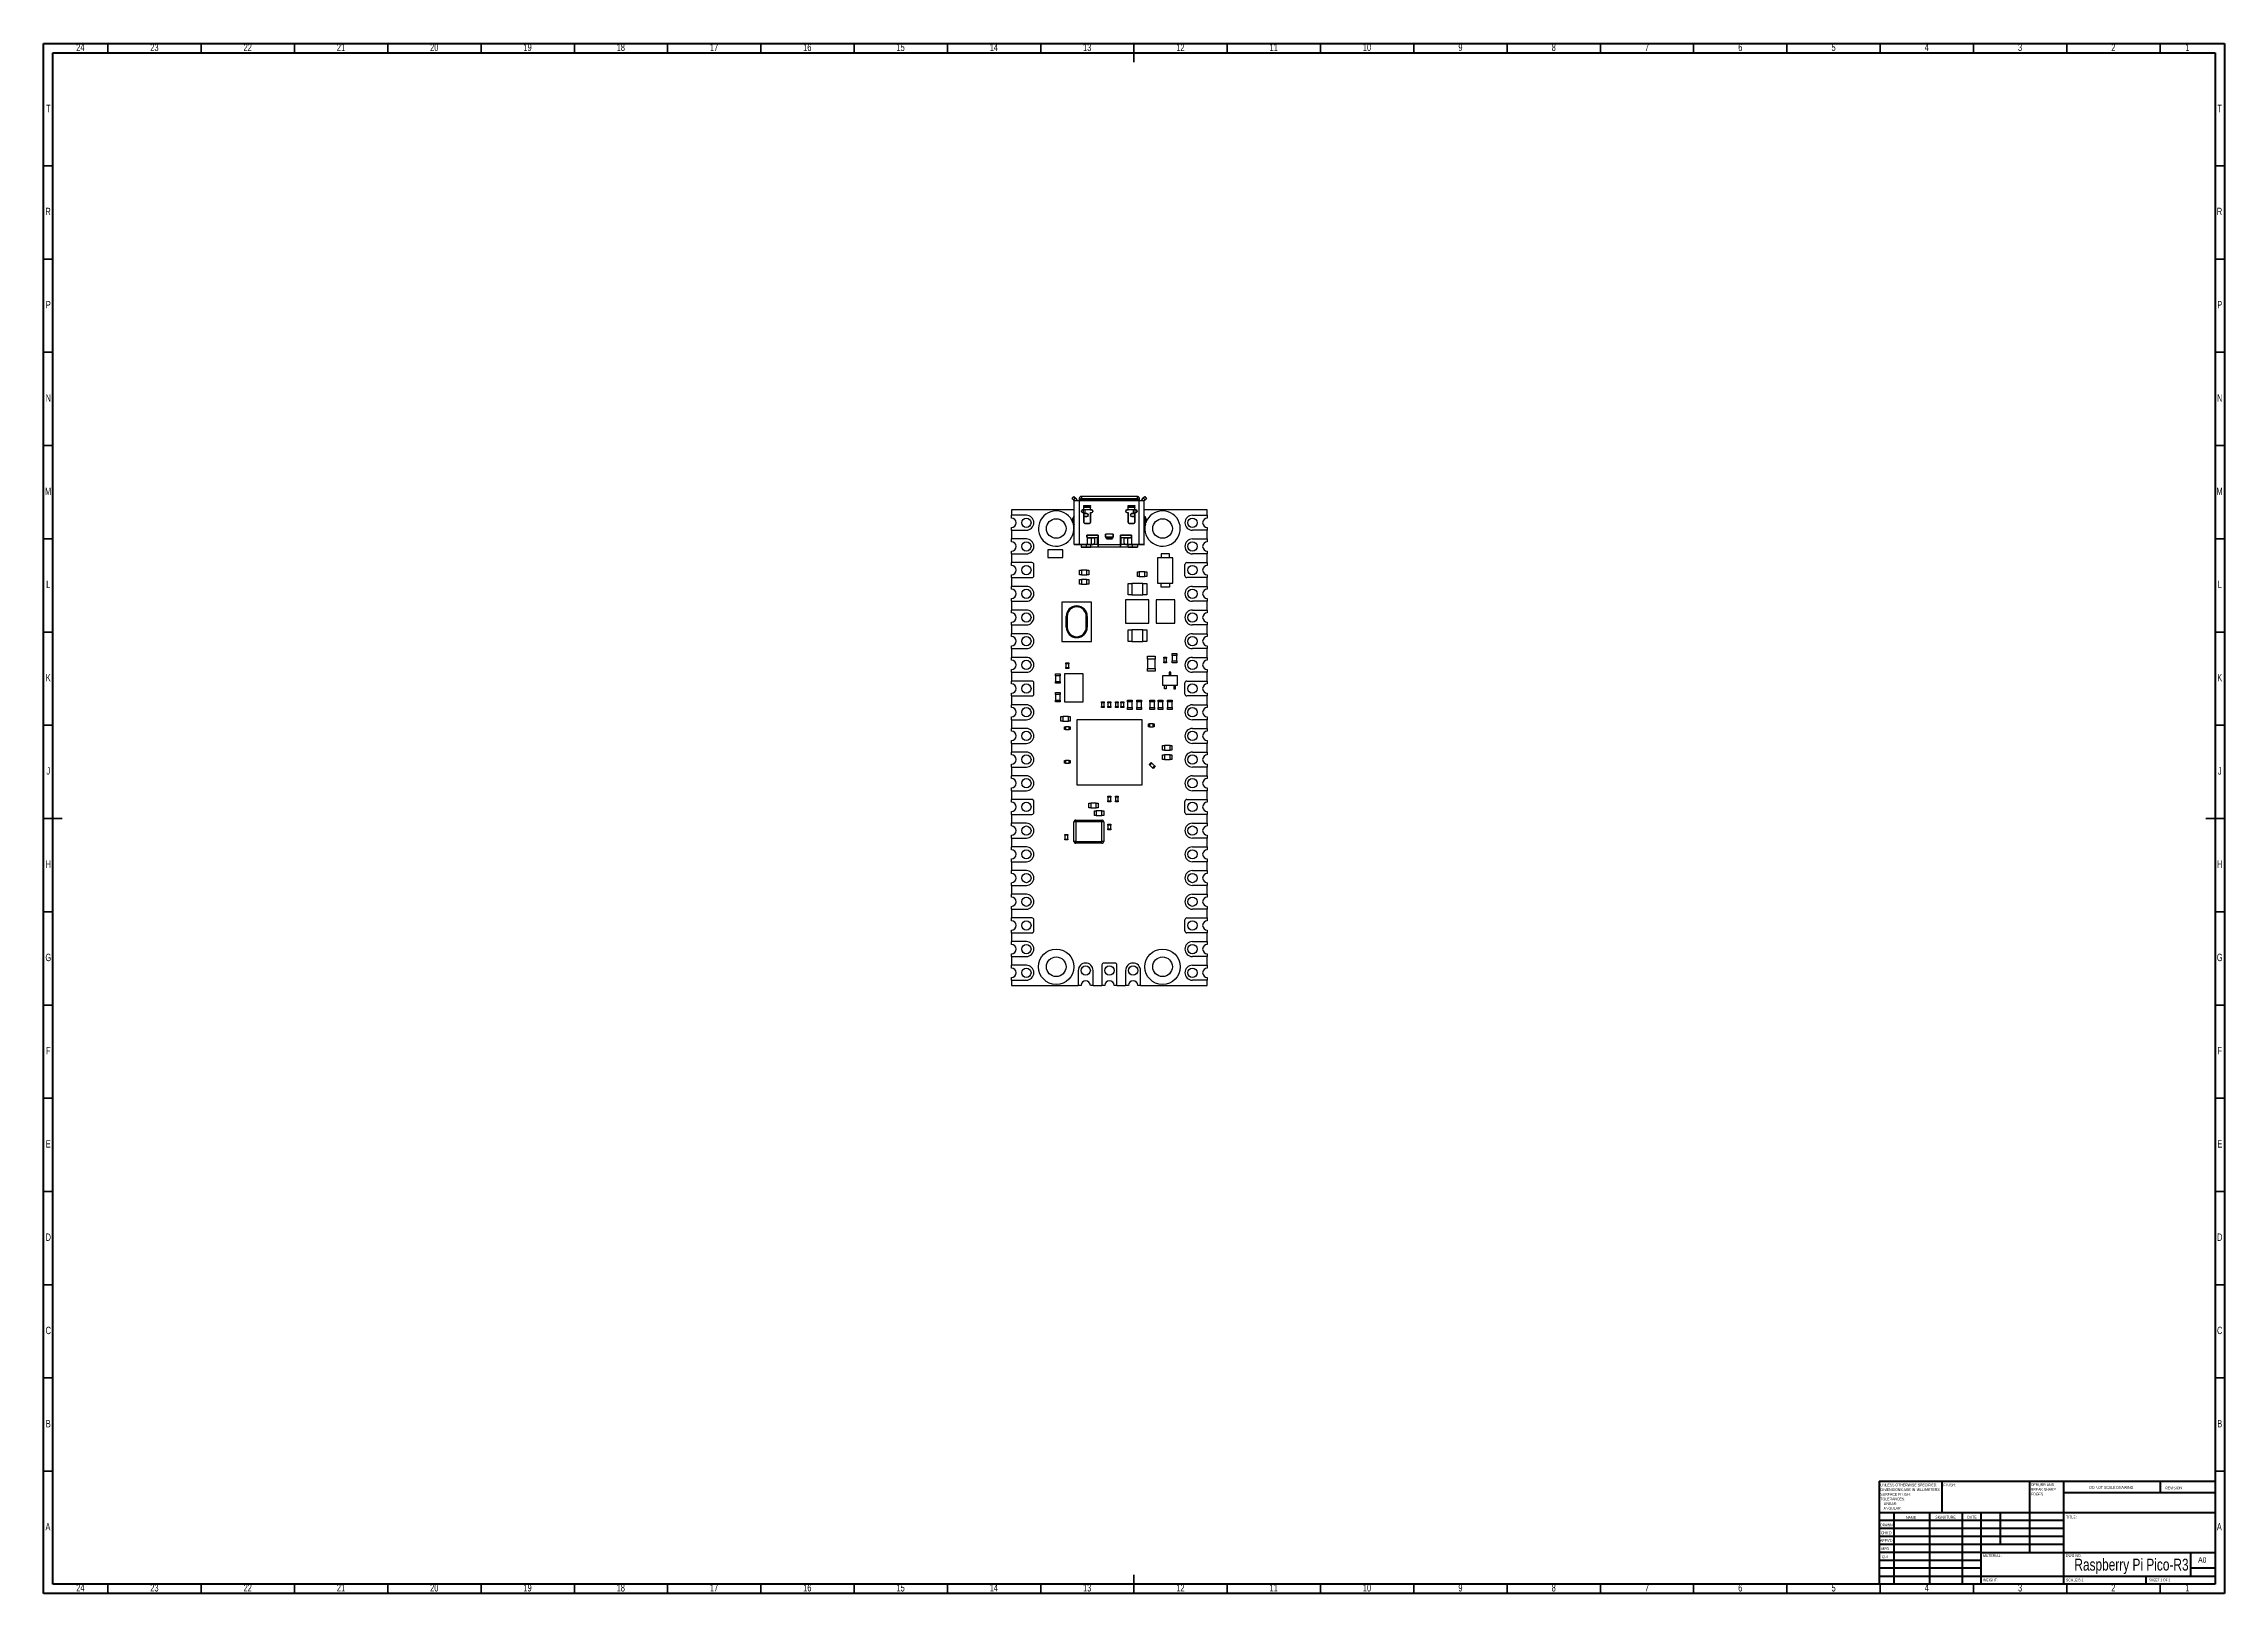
# Model space of a CAD drawing. Header units: millimetres. Extents: x 15 to 1184, y 5 to 836.
import ezdxf

# ---------------------------------------------------------------- set-up
doc = ezdxf.new("R2010")
doc.units = ezdxf.units.MM
doc.styles.add('SLDTEXTSTYLE0', font='TXT', dxfattribs={"width": 0.75})
doc.styles.add('SLDTEXTSTYLE1', font='TXT', dxfattribs={"width": 0.686449})
doc.styles.add('SLDTEXTSTYLE2', font='TXT', dxfattribs={"width": 0.6875})

msp = doc.modelspace()

# ---------------------------------------------------------------- texts
at = {"color": 7, "linetype": 'Continuous', "lineweight": 0}
for s, insert, char_height, attachment_point, style in [('24', (34.7, 836), 3.97, 2, 'SLDTEXTSTYLE0'), ('23', (74.4, 836), 3.97, 2, 'SLDTEXTSTYLE0'), ('22', (124.4, 836), 3.97, 2, 'SLDTEXTSTYLE0'), ('21', (174.4, 836), 3.97, 2, 'SLDTEXTSTYLE0'), ('20', (224.4, 836), 3.97, 2, 'SLDTEXTSTYLE0'), ('19', (274.4, 836), 3.97, 2, 'SLDTEXTSTYLE0'), ('18', (324.4, 836), 3.97, 2, 'SLDTEXTSTYLE0'), ('17', (374.4, 836), 3.97, 2, 'SLDTEXTSTYLE0'), ('16', (424.4, 836), 3.97, 2, 'SLDTEXTSTYLE0'), ('15', (474.4, 836), 3.97, 2, 'SLDTEXTSTYLE0'), ('14', (524.4, 836), 3.97, 2, 'SLDTEXTSTYLE0'), ('13', (574.4, 836), 3.97, 2, 'SLDTEXTSTYLE0'), ('12', (624.4, 836), 3.97, 2, 'SLDTEXTSTYLE0'), ('11', (674.4, 836), 3.97, 2, 'SLDTEXTSTYLE0'), ('10', (724.4, 836), 3.97, 2, 'SLDTEXTSTYLE0'), ('9', (774.5, 836), 3.97, 2, 'SLDTEXTSTYLE0'), ('8', (824.5, 836), 3.97, 2, 'SLDTEXTSTYLE0'), ('7', (874.5, 836), 3.97, 2, 'SLDTEXTSTYLE0'), ('6', (924.5, 836), 3.97, 2, 'SLDTEXTSTYLE0'), ('5', (974.5, 836), 3.97, 2, 'SLDTEXTSTYLE0'), ('4', (1024.5, 836), 3.97, 2, 'SLDTEXTSTYLE0'), ('3', (1074.5, 836), 3.97, 2, 'SLDTEXTSTYLE0'), ('2', (1124.5, 836), 3.97, 2, 'SLDTEXTSTYLE0'), ('1', (1164.2, 836), 3.97, 2, 'SLDTEXTSTYLE0'), ('T', (17.5, 803.2), 3.97, 2, 'SLDTEXTSTYLE0'), ('T', (1181.5, 803.2), 3.97, 2, 'SLDTEXTSTYLE0'), ('R', (17.4, 748), 3.97, 2, 'SLDTEXTSTYLE0'), ('R', (1181.4, 748), 3.97, 2, 'SLDTEXTSTYLE0'), ('P', (17.5, 698), 3.97, 2, 'SLDTEXTSTYLE0'), ('P', (1181.5, 698), 3.97, 2, 'SLDTEXTSTYLE0'), ('N', (17.5, 648), 3.97, 2, 'SLDTEXTSTYLE0'), ('N', (1181.5, 648), 3.97, 2, 'SLDTEXTSTYLE0'), ('M', (17.4, 598), 3.97, 2, 'SLDTEXTSTYLE0'), ('M', (1181.4, 598), 3.97, 2, 'SLDTEXTSTYLE0'), ('L', (17.5, 548), 3.97, 2, 'SLDTEXTSTYLE0'), ('L', (1181.5, 548), 3.97, 2, 'SLDTEXTSTYLE0'), ('K', (17.5, 498), 3.97, 2, 'SLDTEXTSTYLE0'), ('K', (1181.5, 498), 3.97, 2, 'SLDTEXTSTYLE0'), ('J', (17.5, 448), 3.97, 2, 'SLDTEXTSTYLE0'), ('J', (1181.5, 448), 3.97, 2, 'SLDTEXTSTYLE0'), ('H', (17.5, 398), 3.97, 2, 'SLDTEXTSTYLE0'), ('H', (1181.5, 398), 3.97, 2, 'SLDTEXTSTYLE0'), ('G', (17.5, 348), 3.97, 2, 'SLDTEXTSTYLE0'), ('G', (1181.5, 348), 3.97, 2, 'SLDTEXTSTYLE0'), ('F', (17.5, 298), 3.97, 2, 'SLDTEXTSTYLE0'), ('F', (1181.5, 298), 3.97, 2, 'SLDTEXTSTYLE0'), ('E', (17.5, 248), 3.97, 2, 'SLDTEXTSTYLE0'), ('E', (1181.5, 248), 3.97, 2, 'SLDTEXTSTYLE0'), ('D', (17.5, 198), 3.97, 2, 'SLDTEXTSTYLE0'), ('D', (1181.5, 198), 3.97, 2, 'SLDTEXTSTYLE0'), ('C', (17.5, 148), 3.97, 2, 'SLDTEXTSTYLE0'), ('C', (1181.5, 148), 3.97, 2, 'SLDTEXTSTYLE0'), ('B', (17.5, 98), 3.97, 2, 'SLDTEXTSTYLE0'), ('B', (1181.5, 98), 3.97, 2, 'SLDTEXTSTYLE0'), ('FINISH:', (1033.4, 63.9), 1.5, 1, 'SLDTEXTSTYLE0'), ('DO NOT SCALE DRAWING', (1111.6, 62.5), 1.5, 1, 'SLDTEXTSTYLE0'), ('REVISION', (1152.3, 62.3), 1.5, 1, 'SLDTEXTSTYLE0'), ('A', (17.3, 42.7), 3.97, 2, 'SLDTEXTSTYLE0'), ('DRAWN', (999.6, 42.4), 1.5, 1, 'SLDTEXTSTYLE1'), ("CHK'D", (999.9, 38.2), 1.5, 1, 'SLDTEXTSTYLE0'), ('NAME', (1013.3, 46.5), 1.5, 1, 'SLDTEXTSTYLE0'), ('SIGNATURE', (1029, 46.6), 1.5, 1, 'SLDTEXTSTYLE0'), ('DATE', (1046.2, 46.6), 1.5, 1, 'SLDTEXTSTYLE0'), ('TITLE:', (1099.1, 46.6), 1.5, 1, 'SLDTEXTSTYLE0'), ('A', (1181.3, 42.7), 3.97, 2, 'SLDTEXTSTYLE0'), ("APPV'D", (999.4, 34.1), 1.5, 1, 'SLDTEXTSTYLE0'), ('MFG', (1000.1, 29.7), 1.5, 1, 'SLDTEXTSTYLE0'), ('Q.A', (1000.5, 25.5), 1.5, 1, 'SLDTEXTSTYLE0'), ('MATERIAL:', (1054.6, 26), 1.5, 1, 'SLDTEXTSTYLE0'), ('DWG NO.', (1099, 26), 1.5, 1, 'SLDTEXTSTYLE0'), ('Raspberry Pi Pico-R3', (1134.2, 23.6), 6.35, 2, 'SLDTEXTSTYLE0'), ('A0', (1169.9, 24.4), 2.91, 1, 'SLDTEXTSTYLE0'), ('WEIGHT:', (1054.6, 12.9), 1.5, 1, 'SLDTEXTSTYLE0'), ('SCALE:5:1', (1099.1, 12.9), 1.5, 1, 'SLDTEXTSTYLE0'), ('SHEET 1 OF 1', (1143.5, 12.9), 1.5, 1, 'SLDTEXTSTYLE2'), ('24', (34.7, 10), 3.97, 2, 'SLDTEXTSTYLE0'), ('23', (74.4, 10), 3.97, 2, 'SLDTEXTSTYLE0'), ('22', (124.4, 10), 3.97, 2, 'SLDTEXTSTYLE0'), ('21', (174.4, 10), 3.97, 2, 'SLDTEXTSTYLE0'), ('20', (224.4, 10), 3.97, 2, 'SLDTEXTSTYLE0'), ('19', (274.4, 10), 3.97, 2, 'SLDTEXTSTYLE0'), ('18', (324.4, 10), 3.97, 2, 'SLDTEXTSTYLE0'), ('17', (374.4, 10), 3.97, 2, 'SLDTEXTSTYLE0'), ('16', (424.4, 10), 3.97, 2, 'SLDTEXTSTYLE0'), ('15', (474.4, 10), 3.97, 2, 'SLDTEXTSTYLE0'), ('14', (524.4, 10), 3.97, 2, 'SLDTEXTSTYLE0'), ('13', (574.4, 10), 3.97, 2, 'SLDTEXTSTYLE0'), ('12', (624.4, 10), 3.97, 2, 'SLDTEXTSTYLE0'), ('11', (674.4, 10), 3.97, 2, 'SLDTEXTSTYLE0'), ('10', (724.4, 10), 3.97, 2, 'SLDTEXTSTYLE0'), ('9', (774.5, 10), 3.97, 2, 'SLDTEXTSTYLE0'), ('8', (824.5, 10), 3.97, 2, 'SLDTEXTSTYLE0'), ('7', (874.5, 10), 3.97, 2, 'SLDTEXTSTYLE0'), ('6', (924.5, 10), 3.97, 2, 'SLDTEXTSTYLE0'), ('5', (974.5, 10), 3.97, 2, 'SLDTEXTSTYLE0'), ('4', (1024.5, 10), 3.97, 2, 'SLDTEXTSTYLE0'), ('3', (1074.5, 10), 3.97, 2, 'SLDTEXTSTYLE0'), ('2', (1124.5, 10), 3.97, 2, 'SLDTEXTSTYLE0'), ('1', (1164.2, 10), 3.97, 2, 'SLDTEXTSTYLE0')]:
    msp.add_mtext(s, dxfattribs=dict(at, insert=insert, char_height=char_height, attachment_point=attachment_point, style=style))

# ---------------------------------------------------------------- blocks, each defined once
blk = doc.blocks.new('SW_NOTE_0')
at = {"color": 0, "linetype": 'Continuous', "lineweight": 0, "char_height": 1.5, "attachment_point": 1, "style": 'SLDTEXTSTYLE0'}
for s, insert in [('UNLESS OTHERWISE SPECIFIED:', (0, 1.9)), ('TOLERANCES:', (0, -5.6)), ('DIMENSIONS ARE IN MILLIMETERS', (0, -0.6)), ('SURFACE FINISH:', (0, -3.1)), ('ANGULAR:', (1.7, -10.6)), ('LINEAR:', (1.7, -8.1))]:
    blk.add_mtext(s, dxfattribs=dict(at, insert=insert))
blk = doc.blocks.new('SW_NOTE_1')
at = {"color": 0, "linetype": 'Continuous', "lineweight": 0, "char_height": 1.5, "attachment_point": 1, "style": 'SLDTEXTSTYLE0'}
for s, insert in [('DEBURR AND', (0, 1.9)), ('BREAK SHARP', (0, -0.6)), ('EDGES', (0, -3.1))]:
    blk.add_mtext(s, dxfattribs=dict(at, insert=insert))

# ---------------------------------------------------------------- linework, layer by layer
at = {"color": 7, "linetype": 'Continuous', "lineweight": 70}
for p, q in [((15, 5), (15, 836)), ((15, 836), (1184, 836)), ((20, 10), (20, 831)), ((20, 831), (1179, 831)), ((1179, 831), (1179, 10)), ((1184, 836), (1184, 5)), ((1184, 5), (15, 5)), ((1179, 10), (20, 10))]:
    msp.add_line(p, q, dxfattribs=at)
at = {"color": 7, "linetype": 'Continuous', "lineweight": 35}
for p, q in [((49.5, 831), (49.5, 836)), ((99.5, 831), (99.5, 836)), ((149.5, 831), (149.5, 836)), ((199.5, 831), (199.5, 836)), ((249.5, 831), (249.5, 836)), ((299.5, 831), (299.5, 836)), ((349.5, 831), (349.5, 836)), ((399.5, 831), (399.5, 836)), ((449.5, 831), (449.5, 836)), ((499.5, 831), (499.5, 836)), ((549.5, 831), (549.5, 836)), ((599.5, 836), (599.5, 826)), ((599.5, 831), (599.5, 836)), ((649.5, 831), (649.5, 836)), ((699.5, 831), (699.5, 836)), ((749.5, 831), (749.5, 836)), ((799.5, 831), (799.5, 836)), ((849.5, 831), (849.5, 836)), ((899.5, 831), (899.5, 836)), ((949.5, 831), (949.5, 836)), ((999.5, 831), (999.5, 836)), ((1049.5, 831), (1049.5, 836)), ((1099.5, 831), (1099.5, 836)), ((1149.5, 831), (1149.5, 836)), ((20, 770.5), (15, 770.5)), ((1179, 770.5), (1184, 770.5)), ((20, 720.5), (15, 720.5)), ((1179, 720.5), (1184, 720.5)), ((20, 670.5), (15, 670.5)), ((1179, 670.5), (1184, 670.5)), ((20, 620.5), (15, 620.5)), ((1179, 620.5), (1184, 620.5)), ((20, 570.5), (15, 570.5)), ((1179, 570.5), (1184, 570.5)), ((20, 520.5), (15, 520.5)), ((1179, 520.5), (1184, 520.5)), ((20, 470.5), (15, 470.5)), ((1179, 470.5), (1184, 470.5)), ((15, 420.5), (25, 420.5)), ((20, 420.5), (15, 420.5)), ((1184, 420.5), (1174, 420.5)), ((1179, 420.5), (1184, 420.5)), ((20, 370.5), (15, 370.5)), ((1179, 370.5), (1184, 370.5)), ((20, 320.5), (15, 320.5)), ((1179, 320.5), (1184, 320.5)), ((20, 270.5), (15, 270.5)), ((1179, 270.5), (1184, 270.5)), ((20, 220.5), (15, 220.5)), ((1179, 220.5), (1184, 220.5)), ((20, 170.5), (15, 170.5)), ((1179, 170.5), (1184, 170.5)), ((20, 120.5), (15, 120.5)), ((1179, 120.5), (1184, 120.5)), ((20, 70.5), (15, 70.5)), ((1179, 70.5), (1184, 70.5)), ((599.5, 5), (599.5, 15)), ((49.5, 10), (49.5, 5)), ((99.5, 10), (99.5, 5)), ((149.5, 10), (149.5, 5)), ((199.5, 10), (199.5, 5)), ((249.5, 10), (249.5, 5)), ((299.5, 10), (299.5, 5)), ((349.5, 10), (349.5, 5)), ((399.5, 10), (399.5, 5)), ((449.5, 10), (449.5, 5)), ((499.5, 10), (499.5, 5)), ((549.5, 10), (549.5, 5)), ((599.5, 10), (599.5, 5)), ((649.5, 10), (649.5, 5)), ((699.5, 10), (699.5, 5)), ((749.5, 10), (749.5, 5)), ((799.5, 10), (799.5, 5)), ((849.5, 10), (849.5, 5)), ((899.5, 10), (899.5, 5)), ((949.5, 10), (949.5, 5)), ((999.5, 10), (999.5, 5)), ((1049.5, 10), (1049.5, 5)), ((1099.5, 10), (1099.5, 5)), ((1149.5, 10), (1149.5, 5))]:
    msp.add_line(p, q, dxfattribs=at)
at = {"color": 7, "linetype": 'Continuous', "lineweight": 25}
for p, q in [((533.8, 586), (533.8, 583.1)), ((567.5, 586), (533.8, 586)), ((566.3, 592), (567.2, 593.1)), ((568, 592.5), (567.1, 591.4)), ((567.1, 591.4), (567.6, 591.1)), ((567.5, 591), (567.1, 591.3)), ((567.5, 590.9), (567.5, 591)), ((567.5, 567.5), (567.5, 590.9)), ((567.5, 590.9), (567.5, 590.9)), ((570.2, 590.9), (567.5, 590.9)), ((567.6, 591), (570.2, 591)), ((567.6, 591), (567.6, 591)), ((567.6, 591), (569, 591)), ((568.4, 592.1), (568, 592.5)), ((568, 592.5), (568.4, 592.2)), ((569, 591), (569, 591)), ((569, 591), (569, 591)), ((570.3, 590.9), (570.2, 590.9)), ((570.3, 591.4), (570.3, 592.5)), ((570.3, 591.1), (570.3, 591.4)), ((570.3, 591), (570.3, 591.1)), ((602.2, 591), (570.3, 591)), ((570.3, 567.5), (570.3, 590.9)), ((570.4, 591.3), (570.4, 591)), ((570.4, 591), (602.2, 591)), ((570.4, 591), (570.4, 591)), ((601.3, 593.1), (571.3, 593.1)), ((601.3, 593.1), (571.3, 593.1)), ((571.3, 593.1), (571.3, 592)), ((571.3, 592), (601.3, 592)), ((571.3, 592), (571.3, 591.9)), ((601.3, 591.9), (571.3, 591.9)), ((571.3, 585.1), (571.3, 585.5)), ((571.4, 585.5), (571.3, 585.5)), ((571.4, 585.1), (571.3, 585.1)), ((571.4, 585.5), (571.4, 585.1)), ((571.9, 586), (572.6, 586)), ((572.6, 586), (571.9, 586)), ((571.9, 586), (571.9, 586)), ((571.9, 584.6), (571.9, 584.5)), ((571.9, 584.6), (572.6, 584.6)), ((572.6, 584.5), (571.9, 584.5)), ((572.6, 588.4), (576.1, 588.4)), ((572.6, 588.2), (572.6, 588.4)), ((576.1, 588.2), (572.6, 588.2)), ((572.6, 587.7), (572.6, 588.2)), ((572.6, 587.7), (576.1, 587.7)), ((572.6, 587.3), (572.6, 587.7)), ((576.1, 587.3), (572.6, 587.3)), ((572.6, 586.2), (572.6, 587.3)), ((572.6, 586.2), (576.1, 586.2)), ((572.6, 586.2), (572.6, 586)), ((572.6, 586), (572.6, 586)), ((572.6, 584.6), (572.6, 579.2)), ((572.6, 584.6), (572.6, 584.5)), ((572.6, 579.2), (572.6, 584.5)), ((576.1, 588.4), (576.1, 588.2)), ((576.1, 587.7), (576.1, 588.2)), ((576.1, 587.7), (576.1, 587.3)), ((576.1, 586.2), (576.1, 587.3)), ((576.1, 586), (576.1, 586.2)), ((576.1, 586), (576.9, 586)), ((576.9, 586), (576.1, 586)), ((576.1, 586), (576.1, 586)), ((576.1, 579.2), (576.1, 584.6)), ((576.1, 584.6), (576.2, 584.5)), ((576.1, 584.6), (576.9, 584.6)), ((576.2, 584.5), (576.2, 579.2)), ((576.9, 584.5), (576.2, 584.5)), ((576.9, 586), (576.9, 586)), ((576.9, 584.6), (576.9, 584.5)), ((577.4, 585.5), (577.4, 585.1)), ((577.4, 585.1), (577.4, 585.5)), ((577.4, 585.5), (577.4, 585.5)), ((577.4, 585.1), (577.4, 585.1)), ((595.1, 585.1), (595.1, 585.5)), ((595.1, 585.5), (595.1, 585.1)), ((595.1, 585.5), (595.1, 585.5)), ((595.1, 585.1), (595.1, 585.1)), ((595.6, 586), (596.4, 586)), ((596.4, 586), (595.6, 586)), ((595.6, 586), (595.6, 586)), ((595.6, 584.6), (595.6, 584.5)), ((595.6, 584.6), (596.4, 584.6)), ((596.3, 584.5), (595.6, 584.5)), ((596.4, 584.6), (596.3, 584.5)), ((596.3, 579.2), (596.3, 584.5)), ((596.4, 588.4), (599.9, 588.4)), ((596.4, 588.2), (596.4, 588.4)), ((599.9, 588.2), (596.4, 588.2)), ((596.4, 587.7), (596.4, 588.2)), ((596.4, 587.7), (599.9, 587.7)), ((596.4, 587.3), (596.4, 587.7)), ((596.4, 586.2), (596.4, 587.3)), ((599.9, 587.3), (596.4, 587.3)), ((596.4, 586.2), (599.9, 586.2)), ((596.4, 586.2), (596.4, 586)), ((596.4, 586), (596.4, 586)), ((596.4, 584.6), (596.4, 579.2)), ((599.9, 588.4), (599.9, 588.2)), ((599.9, 587.7), (599.9, 588.2)), ((599.9, 587.7), (599.9, 587.3)), ((599.9, 586.2), (599.9, 587.3)), ((599.9, 586), (599.9, 586.2)), ((599.9, 586), (600.6, 586)), ((600.6, 586), (599.9, 586)), ((599.9, 586), (599.9, 586)), ((599.9, 579.2), (599.9, 584.6)), ((599.9, 584.6), (599.9, 584.5)), ((599.9, 584.6), (600.6, 584.6)), ((599.9, 584.5), (599.9, 579.2)), ((600.6, 584.5), (599.9, 584.5)), ((600.6, 586), (600.6, 586)), ((600.6, 584.6), (600.6, 584.5)), ((601.1, 585.1), (601.1, 585.5)), ((601.1, 585.5), (601.2, 585.5)), ((601.1, 585.1), (601.2, 585.1)), ((601.2, 585.5), (601.2, 585.1)), ((601.3, 592), (601.3, 593.1)), ((601.3, 592), (601.3, 591.9)), ((602.2, 591), (602.2, 591.3)), ((602.2, 591), (602.2, 591)), ((602.3, 592.5), (602.3, 591.4)), ((602.3, 591.4), (602.3, 591.1)), ((602.3, 591.1), (602.3, 591)), ((602.3, 591), (602.3, 591)), ((602.3, 591), (604.9, 591)), ((602.3, 567.5), (602.3, 590.9)), ((605, 590.9), (602.3, 590.9)), ((603.6, 591), (603.6, 591)), ((603.6, 591), (603.6, 591)), ((603.6, 591), (604.9, 591)), ((604.5, 592.5), (604.1, 592.1)), ((604.1, 592.2), (604.5, 592.5)), ((605.4, 591.4), (604.5, 592.5)), ((604.9, 591), (604.9, 591)), ((605, 591.1), (605.4, 591.4)), ((605.5, 591.3), (605, 591)), ((605, 591), (605, 590.9)), ((605, 567.5), (605, 590.9)), ((638.8, 586), (605, 586)), ((605.3, 593.1), (606.2, 592)), ((638.8, 583.1), (638.8, 586)), ((541.8, 583.1), (533.8, 583.1)), ((533.8, 581.6), (533.8, 583.1)), ((533.8, 575.1), (533.8, 576.6)), ((533.8, 575.1), (533.8, 570.4)), ((533.8, 575.1), (541.8, 575.1)), ((566.8, 581.5), (566.8, 579)), ((566.8, 579), (566.8, 581.5)), ((566.8, 581.5), (566.8, 581.5)), ((566.8, 579), (566.8, 579)), ((573.3, 584), (572.6, 584)), ((572.6, 582.5), (574.3, 582.5)), ((572.6, 579.2), (572.6, 579.2)), ((575.6, 578.7), (573.1, 578.7)), ((573.1, 578.7), (575.6, 578.7)), ((573.1, 578.7), (573.1, 578.7)), ((573.3, 584), (573.3, 584)), ((573.3, 584), (574.3, 584)), ((574.3, 584), (573.3, 584)), ((574.3, 584), (574.3, 584)), ((574.3, 582.4), (574.3, 582.5)), ((575.6, 578.7), (575.6, 578.7)), ((576.1, 579.2), (576.2, 579.2)), ((584.2, 571.5), (584.2, 573)), ((588.3, 573), (584.2, 573)), ((588.3, 573), (588.3, 571.5)), ((596.4, 579.2), (596.3, 579.2)), ((599.4, 578.7), (596.9, 578.7)), ((596.9, 578.7), (599.4, 578.7)), ((596.9, 578.7), (596.9, 578.7)), ((598.3, 584), (599.2, 584)), ((598.3, 584), (598.3, 584)), ((599.2, 584), (598.3, 584)), ((598.3, 582.5), (598.3, 582.4)), ((598.3, 582.5), (599.9, 582.5)), ((599.2, 584), (599.2, 584)), ((599.9, 584), (599.2, 584)), ((599.4, 578.7), (599.4, 578.7)), ((599.9, 579.2), (599.9, 579.2)), ((605.7, 579), (605.7, 581.5)), ((605.8, 581.5), (605.7, 581.5)), ((605.8, 579), (605.7, 579)), ((605.8, 581.5), (605.8, 579)), ((630.8, 583.1), (638.8, 583.1)), ((638.8, 575.1), (630.8, 575.1)), ((638.8, 583.1), (638.8, 581.6)), ((638.8, 576.6), (638.8, 575.1)), ((638.8, 570.4), (638.8, 575.1)), ((541.8, 570.4), (533.8, 570.4)), ((533.8, 568.9), (533.8, 570.4)), ((533.8, 562.4), (533.8, 563.9)), ((533.8, 562.4), (533.8, 557.7)), ((533.8, 562.4), (541.8, 562.4)), ((561.3, 564.5), (553.3, 564.5)), ((553.3, 564.5), (553.3, 560.5)), ((561.3, 560.5), (561.3, 564.5)), ((567.5, 567.5), (570.3, 567.5)), ((570.3, 567.5), (567.6, 567.5)), ((574.4, 567.5), (570.3, 567.5)), ((570.3, 567.5), (570.3, 567.5)), ((570.3, 567.5), (574.4, 567.5)), ((571.3, 566), (571.3, 567.5)), ((571.3, 566), (573.8, 566)), ((573.8, 566), (571.3, 566)), ((573.8, 567.5), (573.8, 566)), ((573.8, 566), (573.8, 566)), ((573.8, 566), (576.3, 566)), ((576.2, 566), (573.8, 566)), ((574.3, 572.5), (574.3, 571.6)), ((574.3, 571.6), (574.3, 572.5)), ((574.3, 572.5), (574.3, 572.5)), ((580.3, 572.5), (574.3, 572.5)), ((574.3, 572.5), (580.3, 572.5)), ((574.3, 571.6), (574.3, 571.6)), ((574.4, 571.3), (574.4, 571.3)), ((574.4, 571.3), (574.4, 567.5)), ((574.4, 567.5), (574.4, 567.5)), ((576.5, 567.5), (574.4, 567.5)), ((574.4, 567.5), (576.5, 567.5)), ((580, 571.1), (574.6, 571.1)), ((574.8, 571.1), (576.5, 571.1)), ((576.5, 571), (574.8, 571)), ((576.3, 566), (576.2, 566)), ((580.3, 566), (576.2, 566)), ((576.3, 566), (576.3, 567.5)), ((576.5, 571.1), (578.1, 571.1)), ((576.5, 571), (576.5, 567.5)), ((578.2, 571), (576.5, 571)), ((576.5, 567.5), (577.5, 567.5)), ((577.4, 567.5), (576.5, 567.5)), ((577.4, 567.5), (577.6, 567.5)), ((580, 567.5), (577.6, 567.5)), ((578.5, 569), (578.5, 570.6)), ((578.5, 569), (578.5, 570.6)), ((580, 567.5), (580, 571.1)), ((580, 567.5), (580.3, 567.5)), ((580.3, 567.5), (580.3, 572.5)), ((580.3, 572.5), (580.3, 572.5)), ((580.3, 572.5), (580.3, 567.5)), ((580.3, 566), (580.3, 567.5)), ((580.3, 567.5), (580.3, 567.5)), ((580.3, 567.5), (580.3, 566)), ((580.3, 567.5), (592.2, 567.5)), ((592.2, 566), (580.3, 566)), ((584.2, 571.5), (584.3, 571.5)), ((584.3, 572.6), (584.3, 571.5)), ((584.3, 571.5), (588.3, 571.5)), ((584.3, 571.4), (588.3, 571.4)), ((585.3, 570.4), (585.3, 570.5)), ((585.3, 570.5), (587.3, 570.5)), ((587.3, 570.4), (585.3, 570.4)), ((587.3, 570.4), (587.3, 570.5)), ((588.3, 571.5), (588.3, 572.6)), ((588.3, 571.5), (588.3, 571.5)), ((592.2, 567.5), (592.2, 572.5)), ((592.2, 572.5), (592.3, 572.5)), ((592.2, 572.5), (598.2, 572.5)), ((592.2, 566), (592.2, 567.5)), ((592.2, 567.5), (592.3, 567.5)), ((596.4, 566), (592.2, 566)), ((592.3, 572.5), (592.3, 567.5)), ((598.2, 572.5), (592.3, 572.5)), ((592.3, 567.5), (592.3, 566)), ((592.3, 567.5), (592.5, 567.5)), ((597.9, 571.1), (592.5, 571.1)), ((592.5, 571.1), (592.5, 567.5)), ((594.9, 567.5), (592.5, 567.5)), ((594, 570.6), (594, 569)), ((594, 570.6), (594, 569)), ((596, 571), (594.3, 571)), ((594.4, 571.1), (596.1, 571.1)), ((594.9, 567.5), (595.1, 567.5)), ((595.1, 567.5), (596, 567.5)), ((596.1, 567.5), (595.1, 567.5)), ((597.7, 571), (596, 571)), ((596, 571), (596, 567.5)), ((596, 567.5), (598.1, 567.5)), ((596.1, 571.1), (597.7, 571.1)), ((598.1, 567.5), (596.1, 567.5)), ((596.3, 566), (596.3, 567.5)), ((596.4, 566), (596.3, 566)), ((596.3, 566), (598.7, 566)), ((598.7, 566), (596.4, 566)), ((598.1, 571.3), (598.1, 571.3)), ((598.1, 571.3), (598.1, 567.5)), ((602.3, 567.5), (598.1, 567.5)), ((598.1, 567.5), (598.1, 567.5)), ((598.1, 567.5), (602.3, 567.5)), ((598.2, 571.6), (598.2, 572.5)), ((598.2, 572.5), (598.2, 572.5)), ((598.2, 572.5), (598.2, 571.6)), ((598.2, 571.6), (598.2, 571.6)), ((598.7, 566), (598.7, 567.5)), ((598.7, 566), (601.3, 566)), ((601.2, 566), (598.7, 566)), ((601.3, 567.5), (601.3, 566)), ((602.3, 567.5), (602.3, 567.5)), ((605, 567.5), (602.3, 567.5)), ((602.3, 567.5), (605, 567.5)), ((618.5, 562.5), (614, 562.5)), ((614, 562.5), (614, 560.2)), ((618.5, 560.2), (618.5, 562.5)), ((630.8, 570.4), (638.8, 570.4)), ((638.8, 562.4), (630.8, 562.4)), ((638.8, 570.4), (638.8, 568.9)), ((638.8, 563.9), (638.8, 562.4)), ((638.8, 557.7), (638.8, 562.4)), ((544.8, 557.7), (533.8, 557.7)), ((533.8, 556.2), (533.8, 557.7)), ((533.8, 549.7), (533.8, 551.2)), ((533.8, 549.7), (533.8, 545)), ((533.8, 549.7), (544.8, 549.7)), ((545.8, 550.7), (545.8, 556.7)), ((553.3, 560.5), (561.3, 560.5)), ((570.3, 551.2), (570.3, 553.7)), ((570.3, 553.7), (571.3, 553.7)), ((571.3, 551.2), (570.3, 551.2)), ((571.3, 553.7), (571.3, 551.2)), ((574.3, 553.7), (571.3, 553.7)), ((571.3, 551.2), (574.3, 551.2)), ((574.3, 551.2), (574.3, 553.7)), ((574.3, 553.7), (575.3, 553.7)), ((575.3, 551.2), (574.3, 551.2)), ((575.3, 553.7), (575.3, 551.2)), ((601.3, 550.2), (601.3, 552.7)), ((601.3, 552.7), (602.3, 552.7)), ((602.3, 550.2), (601.3, 550.2)), ((602.3, 552.7), (602.3, 550.2)), ((605.3, 552.7), (602.3, 552.7)), ((602.3, 550.2), (605.3, 550.2)), ((605.3, 550.2), (605.3, 552.7)), ((605.3, 552.7), (606.3, 552.7)), ((606.3, 550.2), (605.3, 550.2)), ((606.3, 552.7), (606.3, 550.2)), ((612.1, 560.2), (612.1, 546.7)), ((620.4, 560.2), (612.1, 560.2)), ((620.4, 546.7), (620.4, 560.2)), ((626.8, 550.7), (626.8, 556.7)), ((627.8, 557.7), (638.8, 557.7)), ((638.8, 549.7), (627.8, 549.7)), ((638.8, 557.7), (638.8, 556.2)), ((638.8, 551.2), (638.8, 549.7)), ((638.8, 545), (638.8, 549.7)), ((541.8, 545), (533.8, 545)), ((533.8, 543.5), (533.8, 545)), ((533.8, 537), (533.8, 538.5)), ((570.3, 546.2), (570.3, 548.7)), ((570.3, 548.7), (571.3, 548.7)), ((571.3, 546.2), (570.3, 546.2)), ((571.3, 548.7), (571.3, 546.2)), ((574.3, 548.7), (571.3, 548.7)), ((571.3, 546.2), (574.3, 546.2)), ((574.3, 546.2), (574.3, 548.7)), ((574.3, 548.7), (575.3, 548.7)), ((575.3, 546.2), (574.3, 546.2)), ((575.3, 548.7), (575.3, 546.2)), ((596.3, 540.4), (596.3, 546.6)), ((596.3, 546.6), (598.3, 546.6)), ((598.3, 540.4), (596.3, 540.4)), ((598.3, 546.6), (598.3, 540.4)), ((604.3, 546.6), (598.3, 546.6)), ((598.3, 540.4), (604.3, 540.4)), ((604.3, 540.4), (604.3, 546.6)), ((604.3, 546.6), (606.3, 546.6)), ((606.3, 540.4), (604.3, 540.4)), ((606.3, 546.6), (606.3, 540.4)), ((612.1, 546.7), (620.4, 546.7)), ((614, 544.5), (614, 546.7)), ((618.5, 544.5), (614, 544.5)), ((618.5, 546.7), (618.5, 544.5)), ((630.8, 545), (638.8, 545)), ((638.8, 545), (638.8, 543.5)), ((638.8, 538.5), (638.8, 537)), ((533.8, 537), (533.8, 532.3)), ((533.8, 537), (541.8, 537)), ((541.8, 532.3), (533.8, 532.3)), ((533.8, 530.8), (533.8, 532.3)), ((576.8, 536.6), (560.8, 536.6)), ((560.8, 536.6), (560.8, 515.4)), ((563.1, 523.1), (563.1, 528.9)), ((563.1, 528.9), (563.6, 528.9)), ((563.6, 528.9), (563.6, 523.1)), ((573.9, 523.1), (573.9, 528.9)), ((574.4, 528.9), (573.9, 528.9)), ((574.4, 528.9), (574.4, 523.1)), ((576.8, 515.4), (576.8, 536.6)), ((595, 537.7), (595, 525.2)), ((607.5, 537.7), (595, 537.7)), ((607.5, 525.2), (607.5, 537.7)), ((621.3, 537.7), (611.3, 537.7)), ((611.3, 537.7), (611.3, 525.2)), ((621.3, 525.2), (621.3, 537.7)), ((638.8, 537), (630.8, 537)), ((630.8, 532.3), (638.8, 532.3)), ((638.8, 532.3), (638.8, 537)), ((638.8, 532.3), (638.8, 530.8)), ((533.8, 524.3), (533.8, 525.8)), ((533.8, 524.3), (533.8, 519.6)), ((533.8, 524.3), (541.8, 524.3)), ((541.8, 519.6), (533.8, 519.6)), ((533.8, 518.1), (533.8, 519.6)), ((560.8, 515.4), (576.8, 515.4)), ((563.6, 523.1), (563.1, 523.1)), ((573.9, 523.1), (574.4, 523.1)), ((595, 525.2), (607.5, 525.2)), ((596.3, 521.6), (598.3, 521.6)), ((596.3, 515.4), (596.3, 521.6)), ((598.3, 515.4), (596.3, 515.4)), ((598.3, 521.6), (598.3, 515.4)), ((604.3, 521.6), (598.3, 521.6)), ((598.3, 515.4), (604.3, 515.4)), ((604.3, 515.4), (604.3, 521.6)), ((604.3, 521.6), (606.3, 521.6)), ((606.3, 515.4), (604.3, 515.4)), ((606.3, 521.6), (606.3, 515.4)), ((611.3, 525.2), (621.3, 525.2)), ((638.8, 524.3), (630.8, 524.3)), ((630.8, 519.6), (638.8, 519.6)), ((638.8, 525.8), (638.8, 524.3)), ((638.8, 519.6), (638.8, 524.3)), ((638.8, 519.6), (638.8, 518.1)), ((533.8, 511.6), (533.8, 513.1)), ((533.8, 511.6), (533.8, 506.9)), ((533.8, 511.6), (541.8, 511.6)), ((541.8, 506.9), (533.8, 506.9)), ((533.8, 505.4), (533.8, 506.9)), ((563, 503.5), (563, 504)), ((563, 504), (564.5, 504)), ((563, 503.5), (563, 501.5)), ((564.5, 503.5), (563, 503.5)), ((564.5, 504), (564.5, 503.5)), ((564.5, 501.5), (564.5, 503.5)), ((606.8, 506), (606.8, 507.5)), ((606.8, 507.5), (610.8, 507.5)), ((606.8, 506), (606.8, 501)), ((610.8, 506), (606.8, 506)), ((610.8, 507.5), (610.8, 506)), ((610.8, 501), (610.8, 506)), ((615.5, 507), (617, 507)), ((615.5, 506.5), (615.5, 507)), ((617, 506.5), (615.5, 506.5)), ((615.5, 506.5), (615.5, 504.5)), ((615.5, 504.5), (617, 504.5)), ((615.5, 504), (615.5, 504.5)), ((617, 504), (615.5, 504)), ((617, 507), (617, 506.5)), ((617, 504.5), (617, 506.5)), ((617, 504.5), (617, 504)), ((620, 508), (620, 509)), ((620, 509), (622.5, 509)), ((620, 508), (620, 505)), ((622.5, 508), (620, 508)), ((620, 505), (622.5, 505)), ((620, 504), (620, 505)), ((622.5, 504), (620, 504)), ((622.5, 509), (622.5, 508)), ((622.5, 505), (622.5, 508)), ((622.5, 505), (622.5, 504)), ((638.8, 511.6), (630.8, 511.6)), ((630.8, 506.9), (638.8, 506.9)), ((638.8, 513.1), (638.8, 511.6)), ((638.8, 506.9), (638.8, 511.6)), ((638.8, 506.9), (638.8, 505.4)), ((533.8, 498.9), (533.8, 500.4)), ((533.8, 498.9), (533.8, 494.2)), ((533.8, 498.9), (541.8, 498.9)), ((544.8, 494.2), (533.8, 494.2)), ((533.8, 492.7), (533.8, 494.2)), ((545.8, 487.2), (545.8, 493.2)), ((557.5, 498), (560, 498)), ((557.5, 497), (557.5, 498)), ((557.5, 497), (557.5, 494)), ((560, 497), (557.5, 497)), ((557.5, 494), (560, 494)), ((557.5, 493), (557.5, 494)), ((560, 493), (557.5, 493)), ((560, 498), (560, 497)), ((560, 494), (560, 497)), ((560, 494), (560, 493)), ((572.3, 498), (562.3, 498)), ((562.3, 498), (562.3, 483)), ((563, 501.5), (564.5, 501.5)), ((563, 501), (563, 501.5)), ((564.5, 501), (563, 501)), ((564.5, 501.5), (564.5, 501)), ((572.3, 483), (572.3, 498)), ((606.8, 501), (610.8, 501)), ((606.8, 499.5), (606.8, 501)), ((610.8, 499.5), (606.8, 499.5)), ((610.8, 501), (610.8, 499.5)), ((614.8, 497), (614.8, 492)), ((622.8, 497), (614.8, 497)), ((614.8, 492), (622.8, 492)), ((615.8, 490), (615.8, 492)), ((616.8, 492), (616.8, 490)), ((618.3, 499), (618.3, 497)), ((619.3, 499), (618.3, 499)), ((619.3, 497), (619.3, 499)), ((620.8, 492), (620.8, 490)), ((621.8, 490), (621.8, 492)), ((622.8, 492), (622.8, 497)), ((626.8, 487.2), (626.8, 493.2)), ((627.8, 494.2), (638.8, 494.2)), ((638.8, 498.9), (630.8, 498.9)), ((638.8, 500.4), (638.8, 498.9)), ((638.8, 494.2), (638.8, 498.9)), ((638.8, 494.2), (638.8, 492.7)), ((533.8, 486.2), (533.8, 487.7)), ((533.8, 486.2), (533.8, 481.5)), ((533.8, 486.2), (544.8, 486.2)), ((541.8, 481.5), (533.8, 481.5)), ((533.8, 480), (533.8, 481.5)), ((557.5, 487), (557.5, 488)), ((557.5, 488), (560, 488)), ((557.5, 487), (557.5, 484)), ((560, 487), (557.5, 487)), ((557.5, 484), (560, 484)), ((557.5, 483), (557.5, 484)), ((560, 483), (557.5, 483)), ((560, 488), (560, 487)), ((560, 484), (560, 487)), ((560, 484), (560, 483)), ((562.3, 483), (572.3, 483)), ((582, 483), (583.5, 483)), ((582, 482.5), (582, 483)), ((583.5, 482.5), (582, 482.5)), ((582, 482.5), (582, 480.5)), ((582, 480.5), (583.5, 480.5)), ((582, 480), (582, 480.5)), ((583.5, 480), (582, 480)), ((583.5, 483), (583.5, 482.5)), ((583.5, 480.5), (583.5, 482.5)), ((583.5, 480.5), (583.5, 480)), ((585.5, 483), (587, 483)), ((585.5, 482.5), (585.5, 483)), ((585.5, 482.5), (585.5, 480.5)), ((587, 482.5), (585.5, 482.5)), ((585.5, 480.5), (587, 480.5)), ((585.5, 480), (585.5, 480.5)), ((587, 480), (585.5, 480)), ((587, 483), (587, 482.5)), ((587, 480.5), (587, 482.5)), ((587, 480.5), (587, 480)), ((589.5, 482.5), (589.5, 483)), ((589.5, 483), (591, 483)), ((591, 482.5), (589.5, 482.5)), ((589.5, 482.5), (589.5, 480.5)), ((589.5, 480.5), (591, 480.5)), ((589.5, 480), (589.5, 480.5)), ((591, 480), (589.5, 480)), ((591, 483), (591, 482.5)), ((591, 480.5), (591, 482.5)), ((591, 480.5), (591, 480)), ((592.5, 482.5), (592.5, 483)), ((592.5, 483), (594, 483)), ((592.5, 482.5), (592.5, 480.5)), ((594, 482.5), (592.5, 482.5)), ((592.5, 480.5), (594, 480.5)), ((592.5, 480), (592.5, 480.5)), ((594, 480), (592.5, 480)), ((594, 483), (594, 482.5)), ((594, 480.5), (594, 482.5)), ((594, 480.5), (594, 480)), ((596, 484), (598.5, 484)), ((596, 483), (596, 484)), ((596, 483), (596, 480)), ((598.5, 483), (596, 483)), ((596, 480), (598.5, 480)), ((596, 479), (596, 480)), ((598.5, 484), (598.5, 483)), ((598.5, 480), (598.5, 483)), ((598.5, 480), (598.5, 479)), ((601, 484), (603.5, 484)), ((601, 483), (601, 484)), ((601, 483), (601, 480)), ((603.5, 483), (601, 483)), ((601, 480), (603.5, 480)), ((601, 479), (601, 480)), ((603.5, 484), (603.5, 483)), ((603.5, 480), (603.5, 483)), ((603.5, 480), (603.5, 479)), ((608, 483), (608, 484)), ((608, 484), (610.5, 484)), ((608, 483), (608, 480)), ((610.5, 483), (608, 483)), ((608, 480), (610.5, 480)), ((608, 479), (608, 480)), ((610.5, 484), (610.5, 483)), ((610.5, 480), (610.5, 483)), ((610.5, 480), (610.5, 479)), ((612.5, 483), (612.5, 484)), ((612.5, 484), (615, 484)), ((612.5, 483), (612.5, 480)), ((615, 483), (612.5, 483)), ((612.5, 480), (615, 480)), ((612.5, 479), (612.5, 480)), ((615, 484), (615, 483)), ((615, 480), (615, 483)), ((615, 480), (615, 479)), ((616.8, 490), (615.8, 490)), ((617.5, 483), (617.5, 484)), ((617.5, 484), (620, 484)), ((617.5, 483), (617.5, 480)), ((620, 483), (617.5, 483)), ((617.5, 480), (620, 480)), ((617.5, 479), (617.5, 480)), ((620, 484), (620, 483)), ((620, 480), (620, 483)), ((620, 480), (620, 479)), ((620.8, 490), (621.8, 490)), ((638.8, 486.2), (627.8, 486.2)), ((630.8, 481.5), (638.8, 481.5)), ((638.8, 487.7), (638.8, 486.2)), ((638.8, 481.5), (638.8, 486.2)), ((638.8, 481.5), (638.8, 480)), ((533.8, 473.5), (533.8, 475)), ((533.8, 473.5), (533.8, 468.8)), ((533.8, 473.5), (541.8, 473.5)), ((541.8, 468.8), (533.8, 468.8)), ((533.8, 467.3), (533.8, 468.8)), ((560.3, 472.7), (560.3, 475.2)), ((560.3, 475.2), (561.3, 475.2)), ((561.3, 472.7), (560.3, 472.7)), ((561.3, 475.2), (561.3, 472.7)), ((564.3, 475.2), (561.3, 475.2)), ((561.3, 472.7), (564.3, 472.7)), ((562.3, 468.2), (562.3, 469.7)), ((562.3, 469.7), (562.8, 469.7)), ((562.8, 468.2), (562.3, 468.2)), ((564.8, 469.7), (562.8, 469.7)), ((562.8, 469.7), (562.8, 468.2)), ((562.8, 468.2), (564.8, 468.2)), ((564.3, 472.7), (564.3, 475.2)), ((564.3, 475.2), (565.3, 475.2)), ((565.3, 472.7), (564.3, 472.7)), ((564.8, 468.2), (564.8, 469.7)), ((564.8, 469.7), (565.3, 469.7)), ((565.3, 468.2), (564.8, 468.2)), ((565.3, 475.2), (565.3, 472.7)), ((565.3, 469.7), (565.3, 468.2)), ((568.8, 473.5), (568.8, 438.5)), ((603.8, 473.5), (568.8, 473.5)), ((598.5, 479), (596, 479)), ((603.5, 479), (601, 479)), ((603.8, 438.5), (603.8, 473.5)), ((607.3, 469.7), (607.3, 471.2)), ((607.3, 471.2), (607.8, 471.2)), ((607.8, 469.7), (607.3, 469.7)), ((607.8, 471.2), (607.8, 469.7)), ((609.8, 471.2), (607.8, 471.2)), ((607.8, 469.7), (609.8, 469.7)), ((610.5, 479), (608, 479)), ((609.8, 469.7), (609.8, 471.2)), ((609.8, 471.2), (610.3, 471.2)), ((610.3, 469.7), (609.8, 469.7)), ((610.3, 471.2), (610.3, 469.7)), ((615, 479), (612.5, 479)), ((620, 479), (617.5, 479)), ((638.8, 473.5), (630.8, 473.5)), ((630.8, 468.8), (638.8, 468.8)), ((638.8, 475), (638.8, 473.5)), ((638.8, 468.8), (638.8, 473.5)), ((638.8, 468.8), (638.8, 467.3)), ((533.8, 460.8), (533.8, 462.3)), ((533.8, 460.8), (533.8, 456.1)), ((533.8, 460.8), (541.8, 460.8)), ((541.8, 456.1), (533.8, 456.1)), ((533.8, 454.6), (533.8, 456.1)), ((614.8, 459.7), (615.8, 459.7)), ((614.8, 457.2), (614.8, 459.7)), ((615.8, 457.2), (614.8, 457.2)), ((615.8, 459.7), (615.8, 457.2)), ((618.8, 459.7), (615.8, 459.7)), ((615.8, 457.2), (618.8, 457.2)), ((618.8, 457.2), (618.8, 459.7)), ((618.8, 459.7), (619.8, 459.7)), ((619.8, 457.2), (618.8, 457.2)), ((619.8, 459.7), (619.8, 457.2)), ((638.8, 460.8), (630.8, 460.8)), ((630.8, 456.1), (638.8, 456.1)), ((638.8, 462.3), (638.8, 460.8)), ((638.8, 456.1), (638.8, 460.8)), ((638.8, 456.1), (638.8, 454.6)), ((533.8, 448.1), (533.8, 449.6)), ((533.8, 448.1), (533.8, 443.4)), ((533.8, 448.1), (541.8, 448.1)), ((562.3, 450.2), (562.3, 451.7)), ((562.3, 451.7), (562.8, 451.7)), ((562.8, 450.2), (562.3, 450.2)), ((562.8, 451.7), (562.8, 450.2)), ((564.8, 451.7), (562.8, 451.7)), ((562.8, 450.2), (564.8, 450.2)), ((564.8, 450.2), (564.8, 451.7)), ((564.8, 451.7), (565.3, 451.7)), ((565.3, 450.2), (564.8, 450.2)), ((565.3, 451.7), (565.3, 450.2)), ((607.7, 449.5), (608.7, 450.6)), ((608, 449.2), (607.7, 449.5)), ((609.1, 450.2), (608, 449.2)), ((608, 449.2), (609.4, 447.7)), ((608.7, 450.6), (609.1, 450.2)), ((610.5, 448.8), (609.1, 450.2)), ((609.4, 447.7), (610.5, 448.8)), ((609.8, 447.4), (609.4, 447.7)), ((610.8, 448.5), (609.8, 447.4)), ((610.5, 448.8), (610.8, 448.5)), ((614.8, 452.2), (614.8, 454.7)), ((614.8, 454.7), (615.8, 454.7)), ((615.8, 452.2), (614.8, 452.2)), ((618.8, 454.7), (615.8, 454.7)), ((615.8, 454.7), (615.8, 452.2)), ((615.8, 452.2), (618.8, 452.2)), ((618.8, 452.2), (618.8, 454.7)), ((618.8, 454.7), (619.8, 454.7)), ((619.8, 452.2), (618.8, 452.2)), ((619.8, 454.7), (619.8, 452.2)), ((638.8, 448.1), (630.8, 448.1)), ((638.8, 449.6), (638.8, 448.1)), ((638.8, 443.4), (638.8, 448.1)), ((541.8, 443.4), (533.8, 443.4)), ((533.8, 441.9), (533.8, 443.4)), ((533.8, 435.4), (533.8, 436.9)), ((533.8, 435.4), (533.8, 430.7)), ((533.8, 435.4), (541.8, 435.4)), ((568.8, 438.5), (603.8, 438.5)), ((630.8, 443.4), (638.8, 443.4)), ((638.8, 435.4), (630.8, 435.4)), ((638.8, 443.4), (638.8, 441.9)), ((638.8, 436.9), (638.8, 435.4)), ((638.8, 430.7), (638.8, 435.4)), ((544.8, 430.7), (533.8, 430.7)), ((533.8, 429.2), (533.8, 430.7)), ((533.8, 422.7), (533.8, 424.2)), ((533.8, 422.7), (533.8, 418)), ((533.8, 422.7), (544.8, 422.7)), ((545.8, 423.7), (545.8, 429.7)), ((575.3, 428.7), (576.3, 428.7)), ((575.3, 426.2), (575.3, 428.7)), ((576.3, 426.2), (575.3, 426.2)), ((576.3, 428.7), (576.3, 426.2)), ((579.3, 428.7), (576.3, 428.7)), ((576.3, 426.2), (579.3, 426.2)), ((578.3, 422.2), (578.3, 424.7)), ((578.3, 424.7), (579.3, 424.7)), ((579.3, 422.2), (578.3, 422.2)), ((579.3, 426.2), (579.3, 428.7)), ((579.3, 428.7), (580.3, 428.7)), ((580.3, 426.2), (579.3, 426.2)), ((579.3, 424.7), (579.3, 422.2)), ((582.3, 424.7), (579.3, 424.7)), ((579.3, 422.2), (582.3, 422.2)), ((580.3, 428.7), (580.3, 426.2)), ((582.3, 422.2), (582.3, 424.7)), ((582.3, 424.7), (583.3, 424.7)), ((583.3, 422.2), (582.3, 422.2)), ((583.3, 424.7), (583.3, 422.2)), ((585.5, 432), (585.5, 432.5)), ((585.5, 432.5), (587, 432.5)), ((585.5, 432), (585.5, 430)), ((587, 432), (585.5, 432)), ((585.5, 430), (587, 430)), ((585.5, 429.5), (585.5, 430)), ((587, 429.5), (585.5, 429.5)), ((587, 432.5), (587, 432)), ((587, 430), (587, 432)), ((587, 430), (587, 429.5)), ((589.5, 432.5), (591, 432.5)), ((589.5, 432), (589.5, 432.5)), ((589.5, 432), (589.5, 430)), ((591, 432), (589.5, 432)), ((589.5, 430), (591, 430)), ((589.5, 429.5), (589.5, 430)), ((591, 429.5), (589.5, 429.5)), ((591, 432.5), (591, 432)), ((591, 430), (591, 432)), ((591, 430), (591, 429.5)), ((626.8, 423.7), (626.8, 429.7)), ((627.8, 430.7), (638.8, 430.7)), ((638.8, 422.7), (627.8, 422.7)), ((638.8, 430.7), (638.8, 429.2)), ((638.8, 424.2), (638.8, 422.7)), ((638.8, 418), (638.8, 422.7)), ((541.8, 418), (533.8, 418)), ((533.8, 416.5), (533.8, 418)), ((533.8, 410), (533.8, 411.5)), ((533.8, 410), (533.8, 405.3)), ((533.8, 410), (541.8, 410)), ((562.5, 412), (564, 412)), ((562.5, 411.5), (562.5, 412)), ((562.5, 411.5), (562.5, 409.5)), ((564, 411.5), (562.5, 411.5)), ((562.5, 409.5), (564, 409.5)), ((562.5, 409), (562.5, 409.5)), ((564, 412), (564, 411.5)), ((564, 409.5), (564, 411.5)), ((564, 409.5), (564, 409)), ((568.3, 418.7), (567.3, 418.7)), ((567.3, 408.2), (567.3, 418.7)), ((568.3, 418.7), (568.3, 419.7)), ((568.3, 419.7), (582.3, 419.7)), ((568.3, 418.7), (568.3, 408.2)), ((582.3, 418.7), (568.3, 418.7)), ((582.3, 418.7), (582.3, 419.7)), ((582.3, 408.2), (582.3, 418.7)), ((583.3, 418.7), (582.3, 418.7)), ((583.3, 418.7), (583.3, 408.2)), ((585.5, 417.5), (587, 417.5)), ((585.5, 417), (585.5, 417.5)), ((585.5, 417), (585.5, 415)), ((587, 417), (585.5, 417)), ((585.5, 415), (587, 415)), ((585.5, 414.5), (585.5, 415)), ((587, 414.5), (585.5, 414.5)), ((587, 417.5), (587, 417)), ((587, 415), (587, 417)), ((587, 415), (587, 414.5)), ((630.8, 418), (638.8, 418)), ((638.8, 410), (630.8, 410)), ((638.8, 418), (638.8, 416.5)), ((638.8, 411.5), (638.8, 410)), ((638.8, 405.3), (638.8, 410)), ((541.8, 405.3), (533.8, 405.3)), ((533.8, 403.8), (533.8, 405.3)), ((533.8, 397.3), (533.8, 398.8)), ((564, 409), (562.5, 409)), ((568.3, 408.2), (567.3, 408.2)), ((568.3, 407.2), (568.3, 408.2)), ((568.3, 408.2), (582.3, 408.2)), ((582.3, 407.2), (568.3, 407.2)), ((582.3, 407.2), (582.3, 408.2)), ((583.3, 408.2), (582.3, 408.2)), ((630.8, 405.3), (638.8, 405.3)), ((638.8, 405.3), (638.8, 403.8)), ((638.8, 398.8), (638.8, 397.3)), ((533.8, 397.3), (533.8, 392.6)), ((533.8, 397.3), (541.8, 397.3)), ((541.8, 392.6), (533.8, 392.6)), ((533.8, 391.1), (533.8, 392.6)), ((533.8, 384.6), (533.8, 386.1)), ((638.8, 397.3), (630.8, 397.3)), ((630.8, 392.6), (638.8, 392.6)), ((638.8, 392.6), (638.8, 397.3)), ((638.8, 392.6), (638.8, 391.1)), ((638.8, 386.1), (638.8, 384.6)), ((533.8, 384.6), (533.8, 379.9)), ((533.8, 384.6), (541.8, 384.6)), ((541.8, 379.9), (533.8, 379.9)), ((533.8, 378.4), (533.8, 379.9)), ((638.8, 384.6), (630.8, 384.6)), ((630.8, 379.9), (638.8, 379.9)), ((638.8, 379.9), (638.8, 384.6)), ((638.8, 379.9), (638.8, 378.4)), ((533.8, 371.9), (533.8, 373.4)), ((533.8, 371.9), (533.8, 367.2)), ((533.8, 371.9), (541.8, 371.9)), ((544.8, 367.2), (533.8, 367.2)), ((533.8, 365.7), (533.8, 367.2)), ((545.8, 360.2), (545.8, 366.2)), ((626.8, 360.2), (626.8, 366.2)), ((627.8, 367.2), (638.8, 367.2)), ((638.8, 371.9), (630.8, 371.9)), ((638.8, 373.4), (638.8, 371.9)), ((638.8, 367.2), (638.8, 371.9)), ((638.8, 367.2), (638.8, 365.7)), ((533.8, 359.2), (533.8, 360.7)), ((533.8, 359.2), (533.8, 354.5)), ((533.8, 359.2), (544.8, 359.2)), ((541.8, 354.5), (533.8, 354.5)), ((533.8, 353), (533.8, 354.5)), ((638.8, 359.2), (627.8, 359.2)), ((630.8, 354.5), (638.8, 354.5)), ((638.8, 360.7), (638.8, 359.2)), ((638.8, 354.5), (638.8, 359.2)), ((638.8, 354.5), (638.8, 353)), ((533.8, 346.5), (533.8, 348)), ((533.8, 346.5), (533.8, 341.8)), ((533.8, 346.5), (541.8, 346.5)), ((541.8, 341.8), (533.8, 341.8)), ((533.8, 340.3), (533.8, 341.8)), ((582.3, 342), (582.3, 331)), ((589.3, 343), (583.3, 343)), ((590.3, 331), (590.3, 342)), ((638.8, 346.5), (630.8, 346.5)), ((630.8, 341.8), (638.8, 341.8)), ((638.8, 348), (638.8, 346.5)), ((638.8, 341.8), (638.8, 346.5)), ((638.8, 341.8), (638.8, 340.3)), ((533.8, 333.8), (533.8, 335.3)), ((533.8, 333.8), (533.8, 331)), ((533.8, 333.8), (541.8, 333.8)), ((533.8, 331), (569.6, 331)), ((569.6, 339), (569.6, 331)), ((571.1, 331), (569.6, 331)), ((577.6, 331), (576.1, 331)), ((577.6, 331), (577.6, 339)), ((577.6, 331), (582.3, 331)), ((583.8, 331), (582.3, 331)), ((590.3, 331), (588.8, 331)), ((590.3, 331), (595, 331)), ((595, 339), (595, 331)), ((596.5, 331), (595, 331)), ((603, 331), (601.5, 331)), ((603, 331), (603, 339)), ((603, 331), (638.8, 331)), ((638.8, 333.8), (630.8, 333.8)), ((638.8, 335.3), (638.8, 333.8)), ((638.8, 331), (638.8, 333.8))]:
    msp.add_line(p, q, dxfattribs=at)
at = {"color": 8, "linetype": 'Continuous', "lineweight": 25}
for p, q in [((571.3, 593.1), (571.3, 593.1)), ((572.4, 584.6), (572.4, 586)), ((573.3, 584), (573.3, 586.2)), ((599.2, 584), (599.2, 586.2)), ((600.1, 584.6), (600.1, 586)), ((601.3, 593.1), (601.3, 593.1)), ((572.6, 584), (573.3, 584)), ((574.3, 582.4), (572.6, 582.4)), ((599.9, 582.4), (598.3, 582.4)), ((599.2, 584), (599.9, 584)), ((578.5, 570.6), (578.5, 570.6)), ((578.5, 569), (578.5, 569)), ((594, 570.6), (594, 570.6)), ((594, 569), (594, 569))]:
    msp.add_line(p, q, dxfattribs=at)
at = {"color": 7, "linetype": 'Continuous', "lineweight": 50}
for p, q in [((999, 65.2), (1179, 65.2)), ((999, 65.2), (999, 10)), ((1032.8, 48.2), (1032.8, 65.2)), ((1079.6, 65.2), (1079.6, 27)), ((1097.8, 65.2), (1097.8, 10)), ((1179, 58.9), (1097.8, 58.9)), ((1149.8, 58.9), (1149.8, 65.2)), ((1179, 48.2), (999, 48.2)), ((1006.8, 48.2), (1006.8, 10)), ((1026, 48.2), (1026, 10)), ((1043.4, 48.2), (1043.4, 10)), ((1053.6, 10), (1053.6, 48.2)), ((1064, 31.2), (1064, 48.2)), ((1097.8, 44), (999, 44)), ((1097.8, 39.8), (999, 39.8)), ((1097.8, 35.5), (999, 35.5)), ((1097.8, 31.2), (999, 31.2)), ((1053.6, 27), (999, 27)), ((1053.6, 27), (1179, 27)), ((1166, 14.2), (1166, 27)), ((1053.6, 22.7), (999, 22.7)), ((1053.6, 18.5), (999, 18.5)), ((999, 14.2), (1179, 14.2)), ((1142, 10), (1142, 14.2)), ((1179, 18.5), (1166, 18.5))]:
    msp.add_line(p, q, dxfattribs=at)
at = {"color": 7, "linetype": 'Continuous', "lineweight": 25, "flags": 128}
for points in [[(566.3, 592), (566.4, 592), (566.4, 592), (566.5, 591.9), (566.6, 591.9), (566.7, 591.8), (566.8, 591.7), (567, 591.5), (567.1, 591.4)], [(567.1, 591.3), (566.9, 591.5), (566.8, 591.6), (566.7, 591.7), (566.6, 591.7), (566.5, 591.8), (566.4, 591.9), (566.4, 591.9), (566.4, 591.9)], [(567.1, 591.4), (567.1, 591.4), (567.1, 591.4), (567.1, 591.4), (567.1, 591.4), (567.1, 591.4), (567.1, 591.3), (567.1, 591.3), (567.1, 591.3)], [(568, 592.5), (567.8, 592.6), (567.7, 592.7), (567.5, 592.8), (567.4, 592.9), (567.3, 593), (567.2, 593.1), (567.2, 593.1), (567.2, 593.1)], [(567.3, 593.1), (567.3, 593.1), (567.3, 593.1), (567.4, 593), (567.5, 592.9), (567.6, 592.8), (567.7, 592.7), (567.9, 592.6), (568, 592.5)], [(567.6, 591.1), (567.5, 591.1), (567.5, 591.1), (567.5, 591), (567.5, 591), (567.5, 591), (567.5, 591), (567.5, 591), (567.5, 591)], [(567.6, 591), (567.6, 591), (567.6, 591), (567.6, 591), (567.5, 591), (567.5, 591), (567.5, 591), (567.5, 591), (567.5, 591)], [(567.6, 591), (567.6, 591), (567.6, 591), (567.5, 591), (567.5, 591), (567.5, 591), (567.5, 591), (567.5, 591), (567.5, 591)], [(568, 592.5), (568, 592.5), (568, 592.5), (568, 592.5), (568, 592.5), (568, 592.5), (568, 592.5), (568, 592.5), (568, 592.5)], [(568.4, 592.1), (568.4, 592.1), (568.4, 592.1), (568.4, 592.1), (568.4, 592.1), (568.4, 592.2), (568.4, 592.2), (568.4, 592.2), (568.4, 592.2)], [(570.2, 591), (570.2, 591), (570.2, 591), (570.2, 591), (570.2, 591), (570.2, 590.9), (570.2, 590.9), (570.3, 590.9), (570.3, 590.9)], [(571.3, 593.1), (571.1, 593.1), (570.9, 593.1), (570.7, 593), (570.6, 592.9), (570.4, 592.8), (570.3, 592.7), (570.3, 592.6), (570.3, 592.5)], [(570.3, 591.4), (570.3, 591.5), (570.3, 591.7), (570.4, 591.8), (570.6, 591.9), (570.7, 591.9), (570.9, 592), (571.1, 592), (571.3, 592)], [(570.3, 591), (570.3, 591), (570.3, 591), (570.3, 591), (570.3, 591), (570.3, 591), (570.3, 591), (570.3, 591), (570.4, 591)], [(570.3, 591), (570.3, 591), (570.3, 591), (570.3, 591), (570.3, 591), (570.3, 591), (570.3, 591), (570.3, 591), (570.3, 591)], [(571.3, 591.9), (571.1, 591.9), (570.9, 591.9), (570.8, 591.8), (570.6, 591.7), (570.5, 591.7), (570.4, 591.6), (570.4, 591.5), (570.4, 591.3)], [(602.3, 592.5), (602.2, 592.6), (602.2, 592.7), (602.1, 592.8), (602, 592.9), (601.8, 593), (601.6, 593.1), (601.5, 593.1), (601.3, 593.1)], [(601.3, 592), (601.5, 592), (601.6, 592), (601.8, 591.9), (602, 591.9), (602.1, 591.8), (602.2, 591.7), (602.2, 591.5), (602.3, 591.4)], [(602.2, 591.3), (602.1, 591.5), (602.1, 591.6), (602, 591.7), (601.9, 591.7), (601.8, 591.8), (601.6, 591.9), (601.4, 591.9), (601.3, 591.9)], [(602.3, 591), (602.3, 591), (602.3, 591), (602.2, 591), (602.2, 591), (602.2, 591), (602.2, 591), (602.2, 591), (602.2, 591)], [(602.3, 591), (602.3, 591), (602.3, 591), (602.3, 591), (602.2, 591), (602.2, 591), (602.2, 591), (602.2, 591), (602.2, 591)], [(602.3, 591), (602.3, 591), (602.3, 591), (602.3, 591), (602.3, 591), (602.3, 590.9), (602.3, 590.9), (602.3, 590.9), (602.3, 590.9)], [(604.1, 592.1), (604.1, 592.1), (604.1, 592.1), (604.1, 592.1), (604.1, 592.1), (604.1, 592.2), (604.1, 592.2), (604.1, 592.2), (604.1, 592.2)], [(605.3, 593.1), (605.3, 593.1), (605.3, 593.1), (605.2, 593), (605.1, 592.9), (605, 592.8), (604.8, 592.7), (604.7, 592.6), (604.5, 592.5)], [(604.5, 592.5), (604.7, 592.6), (604.8, 592.7), (604.9, 592.8), (605, 592.9), (605.1, 593), (605.2, 593.1), (605.2, 593.1), (605.3, 593.1)], [(604.5, 592.5), (604.5, 592.5), (604.5, 592.5), (604.5, 592.5), (604.5, 592.5), (604.5, 592.5), (604.5, 592.5), (604.5, 592.5), (604.5, 592.5)], [(604.9, 591), (604.9, 591), (604.9, 591), (605, 591), (605, 591), (605, 591), (605, 591), (605, 591), (605, 591)], [(604.9, 591), (604.9, 591), (605, 591), (605, 591), (605, 591), (605, 591), (605, 591), (605, 591), (605, 591)], [(605, 591.1), (605, 591.1), (605, 591.1), (605, 591), (605, 591), (605, 591), (605, 591), (605, 591), (605, 591)], [(605.4, 591.4), (605.5, 591.5), (605.7, 591.7), (605.8, 591.8), (605.9, 591.9), (606, 591.9), (606.1, 592), (606.2, 592), (606.2, 592)], [(605.4, 591.4), (605.4, 591.4), (605.4, 591.4), (605.4, 591.4), (605.4, 591.4), (605.4, 591.4), (605.4, 591.3), (605.5, 591.3), (605.5, 591.3)], [(606.2, 591.9), (606.1, 591.9), (606.1, 591.9), (606, 591.8), (605.9, 591.7), (605.8, 591.7), (605.7, 591.6), (605.6, 591.5), (605.5, 591.3)]]:
    msp.add_lwpolyline(points, dxfattribs=at)
at = {"color": 7, "linetype": 'Continuous', "lineweight": 25}
for centre, radius in [((541.8, 579.1), 2.5), ((557.8, 576), 5.25), ((614.8, 576), 5.25), ((630.8, 579.1), 2.5), ((541.8, 566.4), 2.5), ((630.8, 566.4), 2.5), ((541.8, 553.7), 2.5), ((630.8, 553.7), 2.5), ((541.8, 541), 2.5), ((630.8, 541), 2.5), ((541.8, 528.3), 2.5), ((630.8, 528.3), 2.5), ((541.8, 515.6), 2.5), ((630.8, 515.6), 2.5), ((541.8, 502.9), 2.5), ((630.8, 502.9), 2.5), ((541.8, 490.2), 2.5), ((630.8, 490.2), 2.5), ((541.8, 477.5), 2.5), ((630.8, 477.5), 2.5), ((541.8, 464.8), 2.5), ((630.8, 464.8), 2.5), ((541.8, 452.1), 2.5), ((630.8, 452.1), 2.5), ((541.8, 439.4), 2.5), ((630.8, 439.4), 2.5), ((541.8, 426.7), 2.5), ((630.8, 426.7), 2.5), ((541.8, 414), 2.5), ((630.8, 414), 2.5), ((541.8, 401.3), 2.5), ((630.8, 401.3), 2.5), ((541.8, 388.6), 2.5), ((630.8, 388.6), 2.5), ((541.8, 375.9), 2.5), ((630.8, 375.9), 2.5), ((541.8, 363.2), 2.5), ((630.8, 363.2), 2.5), ((541.8, 350.5), 2.5), ((630.8, 350.5), 2.5), ((541.8, 337.8), 2.5), ((557.8, 341), 9.5), ((557.8, 341), 5.25), ((573.6, 339), 2.5), ((586.3, 339), 2.5), ((599, 339), 2.5), ((614.8, 341), 9.5), ((614.8, 341), 5.25), ((630.8, 337.8), 2.5)]:
    msp.add_circle(centre, radius, dxfattribs=at)
for centre, radius, start, end in [((557.8, 576), 9.5, 90, 14.7412), ((557.8, 576), 9.5, 18.6717, 90), ((566.4, 592), 0.1, 141.4099, 231.4099), ((567.2, 593.1), 0.05, 51.4099, 141.4099), ((567.6, 590.9), 0.1, 90.0032, 180.0048), ((567.6, 590.9), 0.0973, 88.3589, 178.2671), ((567.5, 591), 0.05, 29.5901, 51.4099), ((567.5, 591), 0.15, 29.5901, 51.4099), ((567.5, 591), 1.5, 0, 51.4099), ((567.5, 591), 1.45, 1.9761, 51.4099), ((569.6, 591), 0.686, 178.9555, 183.1317), ((570.2, 591), 0.05, 289.4712, 330.4099), ((571.5, 590.9), 1.33, 176.7598, 181.0779), ((570.3, 591.4), 0.0911, 187.8441, 276.1357), ((570.3, 591.1), 0.0911, 187.846, 276.1272), ((570.2, 591), 0.15, 289.4712, 330.4099), ((571.2, 591.8), 1.33, 89.1582, 115.2063), ((571.9, 585.5), 0.55, 90, 180), ((571.9, 585.1), 0.55, 180, 270), ((571.9, 585.5), 0.5, 90, 180), ((571.9, 585.1), 0.5, 180, 270), ((576.9, 585.5), 0.55, 0, 90), ((576.9, 585.5), 0.5, 0, 90), ((576.9, 585.1), 0.55, 270, 0), ((576.9, 585.1), 0.5, 270, 0), ((595.6, 585.5), 0.55, 90, 180), ((595.6, 585.5), 0.5, 90, 180), ((595.6, 585.1), 0.55, 180, 270), ((595.6, 585.1), 0.5, 180, 270), ((600.6, 585.5), 0.55, 0, 90), ((600.6, 585.5), 0.5, 0, 90), ((600.6, 585.1), 0.55, 270, 0), ((600.6, 585.1), 0.5, 270, 0), ((601.3, 591.8), 1.33, 64.7937, 90.8418), ((602.2, 591.4), 0.0911, 263.8643, 352.1559), ((602.2, 591.1), 0.0911, 263.8728, 352.154), ((602.3, 591), 0.15, 209.5901, 250.5288), ((602.3, 591), 0.05, 209.5901, 250.5288), ((601, 590.9), 1.33, 358.9221, 3.2402), ((605, 591), 1.5, 128.5901, 180), ((605, 591), 1.45, 128.5901, 178.0239), ((602.9, 591), 0.686, 356.8683, 1.0445), ((605.1, 591), 0.15, 128.5901, 150.4099), ((604.9, 590.9), 0.1, 359.9952, 89.9968), ((604.9, 590.9), 0.0973, 1.7329, 91.6411), ((605.1, 591), 0.05, 128.5901, 150.4099), ((605.3, 593.1), 0.05, 38.5901, 128.5901), ((614.8, 576), 9.5, 165.2588, 90), ((614.8, 576), 9.5, 90, 161.3283), ((606.1, 592), 0.1, 308.5901, 38.5901), ((533.8, 579.1), 2.5, 270, 90), ((541.8, 579.1), 4, 270, 90), ((567.8, 581.5), 1, 104.4775, 180), ((567.8, 579), 1, 180, 255.5225), ((573.1, 579.2), 0.55, 180, 270), ((573.1, 579.2), 0.5, 180, 270), ((574.3, 583.2), 0.8, 270, 90), ((574.3, 583.2), 0.75, 270, 90), ((575.6, 579.2), 0.55, 270, 0), ((575.6, 579.2), 0.5, 270, 0), ((596.9, 579.2), 0.55, 180, 270), ((596.9, 579.2), 0.5, 180, 270), ((598.3, 583.2), 0.8, 90, 270), ((598.3, 583.2), 0.75, 90, 270), ((599.4, 579.2), 0.55, 270, 0), ((599.4, 579.2), 0.5, 270, 0), ((604.8, 581.5), 1, 0, 75.5225), ((604.8, 579), 1, 284.4775, 0), ((630.8, 579.1), 4, 90, 270), ((638.8, 579.1), 2.5, 90, 270), ((533.8, 566.4), 2.5, 270, 90), ((541.8, 566.4), 4, 270, 90), ((567.6, 567.5), 0.05, 180, 270), ((571.3, 566), 0.05, 180, 270), ((574.8, 571.6), 0.5, 180, 211.0246), ((574.8, 571.6), 0.55, 180, 211.0246), ((574.8, 571), 0.0851, 351.7734, 26.3804), ((576.4, 571), 0.0446, 351.9528, 78.5731), ((576.4, 567.5), 0.0446, 281.4203, 8.0539), ((577.2, 568.8), 1.34, 281.4218, 8.0493), ((577.4, 567.5), 0.0446, 281.422, 8.0521), ((577.2, 568.8), 1.29, 281.4214, 8.0496), ((578.1, 571), 0.0446, 351.9536, 78.5722), ((578, 570.6), 0.446, 351.9512, 78.5777), ((578.1, 570.6), 0.402, 351.9509, 78.5783), ((580.3, 566), 0.05, 180, 270), ((585.3, 571.5), 1.05, 180, 270), ((585.3, 571.5), 1, 180, 270), ((587.3, 571.5), 1.05, 270, 0), ((587.3, 571.5), 1, 270, 0), ((592.2, 566), 0.05, 270, 0), ((594.5, 570.6), 0.446, 101.4223, 188.0488), ((594.4, 570.6), 0.402, 101.4217, 188.0491), ((595.3, 568.8), 1.29, 171.9504, 258.5786), ((595.4, 568.8), 1.34, 171.9507, 258.5782), ((594.4, 571), 0.0446, 101.4278, 188.0464), ((595.1, 567.5), 0.0446, 171.9479, 258.578), ((596.1, 571), 0.0446, 101.4269, 188.0472), ((596.1, 567.5), 0.0446, 171.9461, 258.5797), ((597.8, 571), 0.0851, 153.6196, 188.2266), ((597.7, 571.6), 0.5, 328.9754, 0), ((597.7, 571.6), 0.55, 328.9754, 0), ((600.4, 566), 1.61, 179.5556, 181.333), ((601.2, 566), 0.05, 270, 0), ((605, 567.5), 0.05, 270, 0), ((630.8, 566.4), 4, 90, 270), ((638.8, 566.4), 2.5, 90, 270), ((533.8, 553.7), 2.5, 270, 90), ((544.8, 556.7), 1, 0, 90), ((544.8, 550.7), 1, 270, 0), ((627.8, 556.7), 1, 90, 180), ((627.8, 550.7), 1, 180, 270), ((638.8, 553.7), 2.5, 90, 270), ((533.8, 541), 2.5, 270, 90), ((541.8, 541), 4, 270, 90), ((630.8, 541), 4, 90, 270), ((638.8, 541), 2.5, 90, 270), ((533.8, 528.3), 2.5, 270, 90), ((541.8, 528.3), 4, 270, 90), ((568.8, 528.9), 5.62, 0, 180), ((568.8, 528.9), 5.12, 0, 180), ((630.8, 528.3), 4, 90, 270), ((638.8, 528.3), 2.5, 90, 270), ((533.8, 515.6), 2.5, 270, 90), ((541.8, 515.6), 4, 270, 90), ((568.8, 523.1), 5.62, 180, 0), ((568.8, 523.1), 5.12, 180, 0), ((630.8, 515.6), 4, 90, 270), ((638.8, 515.6), 2.5, 90, 270), ((533.8, 502.9), 2.5, 270, 90), ((541.8, 502.9), 4, 270, 90), ((630.8, 502.9), 4, 90, 270), ((638.8, 502.9), 2.5, 90, 270), ((533.8, 490.2), 2.5, 270, 90), ((544.8, 493.2), 1, 0, 90), ((627.8, 493.2), 1, 90, 180), ((638.8, 490.2), 2.5, 90, 270), ((533.8, 477.5), 2.5, 270, 90), ((541.8, 477.5), 4, 270, 90), ((544.8, 487.2), 1, 270, 0), ((627.8, 487.2), 1, 180, 270), ((630.8, 477.5), 4, 90, 270), ((638.8, 477.5), 2.5, 90, 270), ((541.8, 464.8), 4, 270, 90), ((630.8, 464.8), 4, 90, 270), ((533.8, 464.8), 2.5, 270, 90), ((541.8, 452.1), 4, 270, 90), ((630.8, 452.1), 4, 90, 270), ((638.8, 464.8), 2.5, 90, 270), ((533.8, 452.1), 2.5, 270, 90), ((638.8, 452.1), 2.5, 90, 270), ((533.8, 439.4), 2.5, 270, 90), ((541.8, 439.4), 4, 270, 90), ((630.8, 439.4), 4, 90, 270), ((638.8, 439.4), 2.5, 90, 270), ((533.8, 426.7), 2.5, 270, 90), ((544.8, 429.7), 1, 0, 90), ((544.8, 423.7), 1, 270, 0), ((627.8, 429.7), 1, 90, 180), ((627.8, 423.7), 1, 180, 270), ((638.8, 426.7), 2.5, 90, 270), ((533.8, 414), 2.5, 270, 90), ((541.8, 414), 4, 270, 90), ((568.3, 418.7), 1, 90, 180), ((582.3, 418.7), 1, 0, 90), ((630.8, 414), 4, 90, 270), ((638.8, 414), 2.5, 90, 270), ((533.8, 401.3), 2.5, 270, 90), ((541.8, 401.3), 4, 270, 90), ((568.3, 408.2), 1, 180, 270), ((582.3, 408.2), 1, 270, 0), ((630.8, 401.3), 4, 90, 270), ((638.8, 401.3), 2.5, 90, 270), ((533.8, 388.6), 2.5, 270, 90), ((541.8, 388.6), 4, 270, 90), ((630.8, 388.6), 4, 90, 270), ((638.8, 388.6), 2.5, 90, 270), ((533.8, 375.9), 2.5, 270, 90), ((541.8, 375.9), 4, 270, 90), ((630.8, 375.9), 4, 90, 270), ((638.8, 375.9), 2.5, 90, 270), ((533.8, 363.2), 2.5, 270, 90), ((544.8, 366.2), 1, 0, 90), ((627.8, 366.2), 1, 90, 180), ((638.8, 363.2), 2.5, 90, 270), ((533.8, 350.5), 2.5, 270, 90), ((541.8, 350.5), 4, 270, 90), ((544.8, 360.2), 1, 270, 0), ((627.8, 360.2), 1, 180, 270), ((630.8, 350.5), 4, 90, 270), ((638.8, 350.5), 2.5, 90, 270), ((533.8, 337.8), 2.5, 270, 90), ((541.8, 337.8), 4, 270, 90), ((573.6, 339), 4, 0, 180), ((583.3, 342), 1, 90, 180), ((589.3, 342), 1, 0, 90), ((599, 339), 4, 0, 180), ((630.8, 337.8), 4, 90, 270), ((638.8, 337.8), 2.5, 90, 270), ((573.6, 331), 2.5, 0, 180), ((586.3, 331), 2.5, 0, 180), ((599, 331), 2.5, 0, 180)]:
    msp.add_arc(centre, radius, start, end, dxfattribs=at)
at = {"color": 8, "linetype": 'Continuous', "lineweight": 25}
for centre, start, end in [((567.8, 581.5), 105.2575, 180), ((567.8, 579), 180, 254.7425), ((604.8, 581.5), 0, 74.7425), ((604.8, 579), 285.2575, 0)]:
    msp.add_arc(centre, 0.95, start, end, dxfattribs=at)
at = {"color": 7, "linetype": 'Continuous', "lineweight": 25}
for points, knots in [([(567.5, 591), (567.5, 591), (567.5, 591), (567.5, 591), (567.5, 591), (567.5, 591), (567.5, 591), (567.5, 591)], [0, 0, 0, 0, 0.3691528, 0.5496967, 0.7620028, 0.9554887, 1, 1, 1, 1]), ([(567.6, 591), (567.6, 591), (567.6, 591), (567.6, 591), (567.6, 591)], [0, 0, 0, 0, 0.0085736, 1, 1, 1, 1]), ([(567.6, 591), (567.6, 591), (567.6, 591), (567.6, 591), (567.6, 591), (567.6, 591), (567.6, 591), (567.6, 591)], [0, 0, 0, 0, 0.074748, 0.377972, 0.603744, 0.809646, 1, 1, 1, 1]), ([(570.2, 591), (570.2, 591), (570.2, 591), (570.2, 591), (570.2, 591)], [0, 0, 0, 0, 0.008614, 1, 1, 1, 1]), ([(570.4, 591), (570.4, 591), (570.4, 591), (570.4, 591), (570.3, 591), (570.3, 591), (570.3, 591), (570.3, 591)], [0, 0, 0, 0, 0.198926, 0.396247, 0.616623, 0.925253, 1, 1, 1, 1]), ([(570.3, 591), (570.3, 591), (570.3, 591), (570.3, 591), (570.3, 591), (570.3, 591), (570.3, 591), (570.3, 591)], [0, 0, 0, 0, 0.044308, 0.270913, 0.450487, 0.829717, 1, 1, 1, 1]), ([(602.2, 591), (602.2, 591), (602.2, 591), (602.2, 591), (602.2, 591), (602.2, 591), (602.2, 591), (602.2, 591)], [0, 0, 0, 0, 0.369163, 0.549684, 0.761996, 0.955487, 1, 1, 1, 1]), ([(602.3, 591), (602.3, 591), (602.3, 591), (602.3, 591), (602.3, 591), (602.3, 591), (602.3, 591), (602.3, 591)], [0, 0, 0, 0, 0.074776, 0.377991, 0.603756, 0.809652, 1, 1, 1, 1]), ([(602.3, 590.9), (602.3, 590.9), (602.3, 590.9), (602.3, 590.9), (602.3, 590.9)], [0, 0, 0, 0, 0.036445, 1, 1, 1, 1]), ([(604.9, 591), (604.9, 591), (604.9, 591), (604.9, 591), (604.9, 591)], [0, 0, 0, 0, 0.386215, 1, 1, 1, 1]), ([(604.9, 591), (604.9, 591), (604.9, 591), (604.9, 591), (604.9, 591), (604.9, 591), (604.9, 591), (604.9, 591)], [0, 0, 0, 0, 0.198934, 0.396241, 0.616619, 0.925252, 1, 1, 1, 1]), ([(605, 591), (605, 591), (605, 591), (605, 591), (605, 591), (605, 591), (605, 591), (605, 591)], [0, 0, 0, 0, 0.044547, 0.270901, 0.45047, 0.82987, 1, 1, 1, 1]), ([(605, 590.9), (605, 590.9), (605, 590.9), (605, 590.9), (605, 590.9)], [0, 0, 0, 0, 0.613568, 1, 1, 1, 1]), ([(584.2, 573), (584.2, 573), (584.2, 572.9), (584.3, 572.8), (584.3, 572.6), (584.3, 572.6)], [0, 0, 0, 0, 0.044242, 0.74414, 1, 1, 1, 1]), ([(588.3, 572.6), (588.3, 572.6), (588.3, 572.8), (588.3, 572.9), (588.3, 573), (588.3, 573)], [0, 0, 0, 0, 0.25586, 0.955758, 1, 1, 1, 1]), ([(574.4, 571.3), (574.4, 571.3), (574.5, 571.2), (574.7, 571.1), (574.8, 571.1), (574.8, 571.1)], [0, 0, 0, 0, 0.324592, 0.649374, 1, 1, 1, 1]), ([(574.8, 571), (574.8, 571), (574.7, 571.1), (574.5, 571.2), (574.4, 571.3), (574.4, 571.3)], [0, 0, 0, 0, 0.351749, 0.676792, 1, 1, 1, 1]), ([(597.7, 571.1), (597.7, 571.1), (597.8, 571.1), (598, 571.2), (598.1, 571.3), (598.1, 571.3)], [0, 0, 0, 0, 0.325018, 0.64972, 1, 1, 1, 1]), ([(598.1, 571.3), (598.1, 571.3), (598, 571.1), (597.9, 571.1), (597.7, 571), (597.7, 571)], [0, 0, 0, 0, 0.348859, 0.67394, 1, 1, 1, 1])]:
    msp.add_open_spline(points, degree=3, knots=knots, dxfattribs=at)

# ---------------------------------------------------------------- block references
at = {"color": 7, "linetype": 'Continuous', "lineweight": 0}
for name, p in [('SW_NOTE_0', (999.6, 62)), ('SW_NOTE_1', (1080.3, 62.1))]:
    msp.add_blockref(name, p, dxfattribs=at)

msp.set_redraw_order([(e.dxf.handle, doc.entitydb.next_handle()) for e in msp.query("TEXT MTEXT ATTDEF DIMENSION ARC_DIMENSION")])  # texts and dimensions are drawn at this point

doc.saveas('drawing.dxf')
